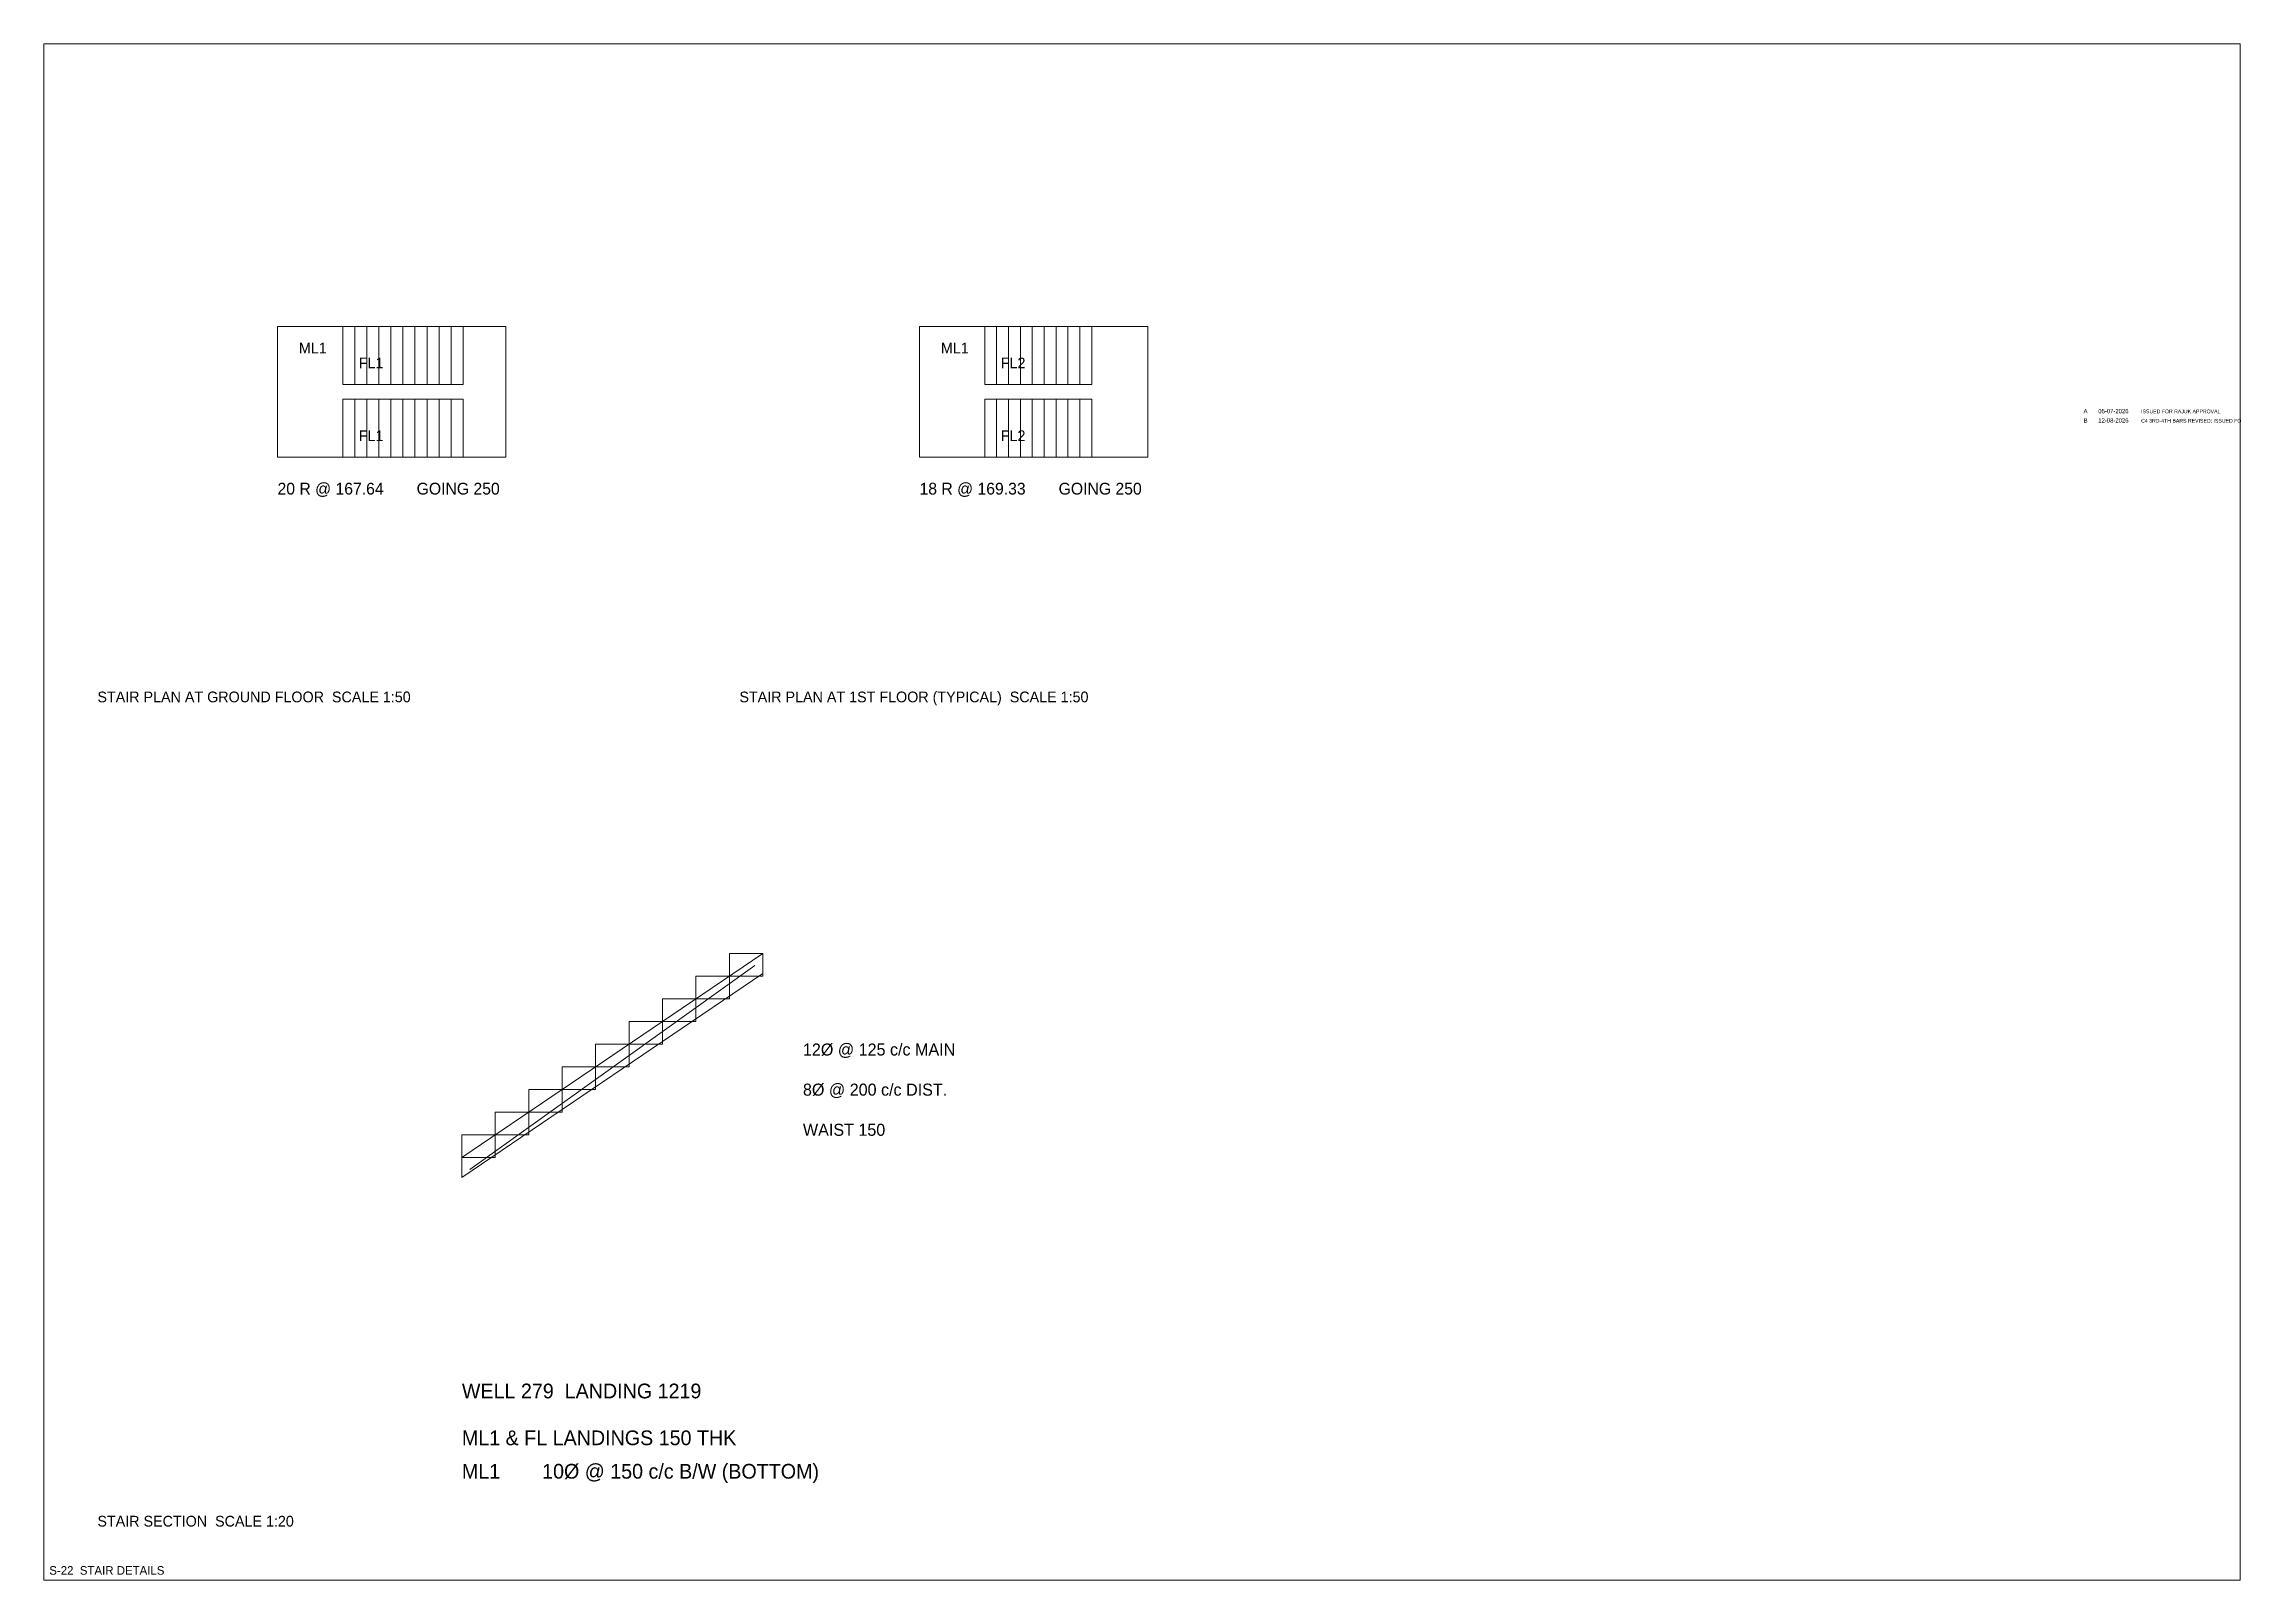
# Model space of a CAD drawing. Extents: x 1000 to 741800, y -207200 to 58400.
# Drawn here: x 565600 to 647700, y -137800 to -80400 of the extents above; entities that cross this region are included whole.
import ezdxf

# ---------------------------------------------------------------- set-up
doc = ezdxf.new("R2010")
doc.units = 0
doc.layers.get('0').update_dxf_attribs({"lineweight": 0, "plot": 0})
for name, color, linetype, lineweight, plot in [('Rod-1', 6, 'Continuous', 0, False), ('Sheet', 7, 'Continuous', 0, False), ('Slab', 5, 'Continuous', 0, False), ('Text-1', 7, 'Continuous', 0, False), ('Text-2', 7, 'Continuous', 0, False), ('TITLE', 7, 'Continuous', 0, False), ('Wall', 1, 'Continuous', 0, False)]:
    doc.layers.add(name, color=color, linetype=linetype, lineweight=lineweight, plot=plot)

msp = doc.modelspace()

# ---------------------------------------------------------------- texts
at = {"layer": 'Sheet'}
for s, height, p in [('STAIR PLAN AT GROUND FLOOR  SCALE 1:50', 400, (567600, -105000)), ('STAIR PLAN AT 1ST FLOOR (TYPICAL)  SCALE 1:50', 400, (591600, -105000)), ('STAIR SECTION  SCALE 1:20', 400, (567600, -135800)), ('S-22  STAIR DETAILS', 320, (565800, -137600))]:
    msp.add_text(s, height=height, dxfattribs=at).set_placement(p)
at = {"layer": 'Text-1'}
for s, p in [('ML1', (575133, -91962)), ('ML1', (599133, -91962)), ('FL1', (577371, -92521)), ('FL2', (601371, -92521)), ('FL1', (577371, -95238)), ('FL2', (601371, -95238))]:
    msp.add_text(s, height=400, dxfattribs=at).set_placement(p)
at = {"layer": 'Text-2'}
for s, height, p in [('20 R @ 167.64', 440, (574333, -97238)), ('GOING 250', 440, (579533, -97238)), ('18 R @ 169.33', 440, (598333, -97238)), ('GOING 250', 440, (603533, -97238)), ('12%%C @ 125 c/c MAIN', 450, (593975, -118200)), ('8%%C @ 200 c/c DIST.', 450, (593975, -119700)), ('WAIST 150', 450, (593975, -121200)), ('WELL 279  LANDING 1219', 550, (581225, -131010)), ('ML1 & FL LANDINGS 150 THK', 550, (581225, -132760)), ('ML1', 550, (581225, -134010)), ('10%%C @ 150 c/c B/W (BOTTOM)', 550, (584225, -134010))]:
    msp.add_text(s, height=height, dxfattribs=at).set_placement(p)
at = {"layer": 'TITLE'}
for s, height, p in [('A', 160, (641850, -94200)), ('B', 160, (641850, -94550)), ('05-07-2026', 160, (642400, -94200)), ('12-08-2026', 160, (642400, -94550)), ('C4 3RD-4TH BARS REVISED; ISSUED FO', 140, (644000, -94550)), ('ISSUED FOR RAJUK APPROVAL', 140, (644000, -94200))]:
    msp.add_text(s, height=height, dxfattribs=at).set_placement(p)

# ---------------------------------------------------------------- linework, layer by layer
for p, q in [((577221, -93121), (577221, -90962)), ((577671, -93121), (577671, -90962)), ((578121, -93121), (578121, -90962)), ((578571, -93121), (578571, -90962)), ((579021, -93121), (579021, -90962)), ((579471, -93121), (579471, -90962)), ((579921, -93121), (579921, -90962)), ((580371, -93121), (580371, -90962)), ((580821, -93121), (580821, -90962)), ((601216, -93121), (601216, -90962)), ((601660, -93121), (601660, -90962)), ((602105, -93121), (602105, -90962)), ((602549, -93121), (602549, -90962)), ((602993, -93121), (602993, -90962)), ((603438, -93121), (603438, -90962)), ((603882, -93121), (603882, -90962)), ((604327, -93121), (604327, -90962)), ((577221, -95838), (577221, -93679)), ((577671, -95838), (577671, -93679)), ((578121, -95838), (578121, -93679)), ((578571, -95838), (578571, -93679)), ((579021, -95838), (579021, -93679)), ((579471, -95838), (579471, -93679)), ((579921, -95838), (579921, -93679)), ((580371, -95838), (580371, -93679)), ((580821, -95838), (580821, -93679)), ((601216, -95838), (601216, -93679)), ((601660, -95838), (601660, -93679)), ((602105, -95838), (602105, -93679)), ((602549, -95838), (602549, -93679)), ((602993, -95838), (602993, -93679)), ((603438, -95838), (603438, -93679)), ((603882, -95838), (603882, -93679)), ((604327, -95838), (604327, -93679))]:
    msp.add_line(p, q)
at = {"layer": 'Rod-1'}
msp.add_line((581525, -122460), (592175, -114840), dxfattribs=at)
at = {"layer": 'Sheet'}
msp.add_lwpolyline([(565600, -137800), (647700, -137800), (647700, -80400), (565600, -80400)], close=True, dxfattribs=at)
at = {"layer": 'Slab'}
for points in [[(576771, -93121), (581271, -93121), (581271, -90962), (576771, -90962)], [(600771, -93121), (604771, -93121), (604771, -90962), (600771, -90962)], [(576771, -95838), (581271, -95838), (581271, -93679), (576771, -93679)], [(600771, -95838), (604771, -95838), (604771, -93679), (600771, -93679)], [(581225, -122760), (592475, -115140), (592475, -114390), (581225, -122010)], [(591225, -115237), (592475, -115237), (592475, -114390), (591225, -114390)], [(589975, -116083), (591225, -116083), (591225, -115237), (589975, -115237)], [(588725, -116930), (589975, -116930), (589975, -116083), (588725, -116083)], [(587475, -117777), (588725, -117777), (588725, -116930), (587475, -116930)], [(586225, -118623), (587475, -118623), (587475, -117777), (586225, -117777)], [(584975, -119470), (586225, -119470), (586225, -118623), (584975, -118623)], [(583725, -120317), (584975, -120317), (584975, -119470), (583725, -119470)], [(582475, -121163), (583725, -121163), (583725, -120317), (582475, -120317)], [(581225, -122010), (582475, -122010), (582475, -121163), (581225, -121163)]]:
    msp.add_lwpolyline(points, close=True, dxfattribs=at)
at = {"layer": 'Wall'}
for points in [[(574333, -95838), (582867, -95838), (582867, -90962), (574333, -90962)], [(598333, -95838), (606867, -95838), (606867, -90962), (598333, -90962)]]:
    msp.add_lwpolyline(points, close=True, dxfattribs=at)

msp.set_redraw_order([(e.dxf.handle, doc.entitydb.next_handle()) for e in msp.query("TEXT MTEXT ATTDEF DIMENSION ARC_DIMENSION")])  # texts and dimensions are drawn at this point

doc.saveas('drawing.dxf')
